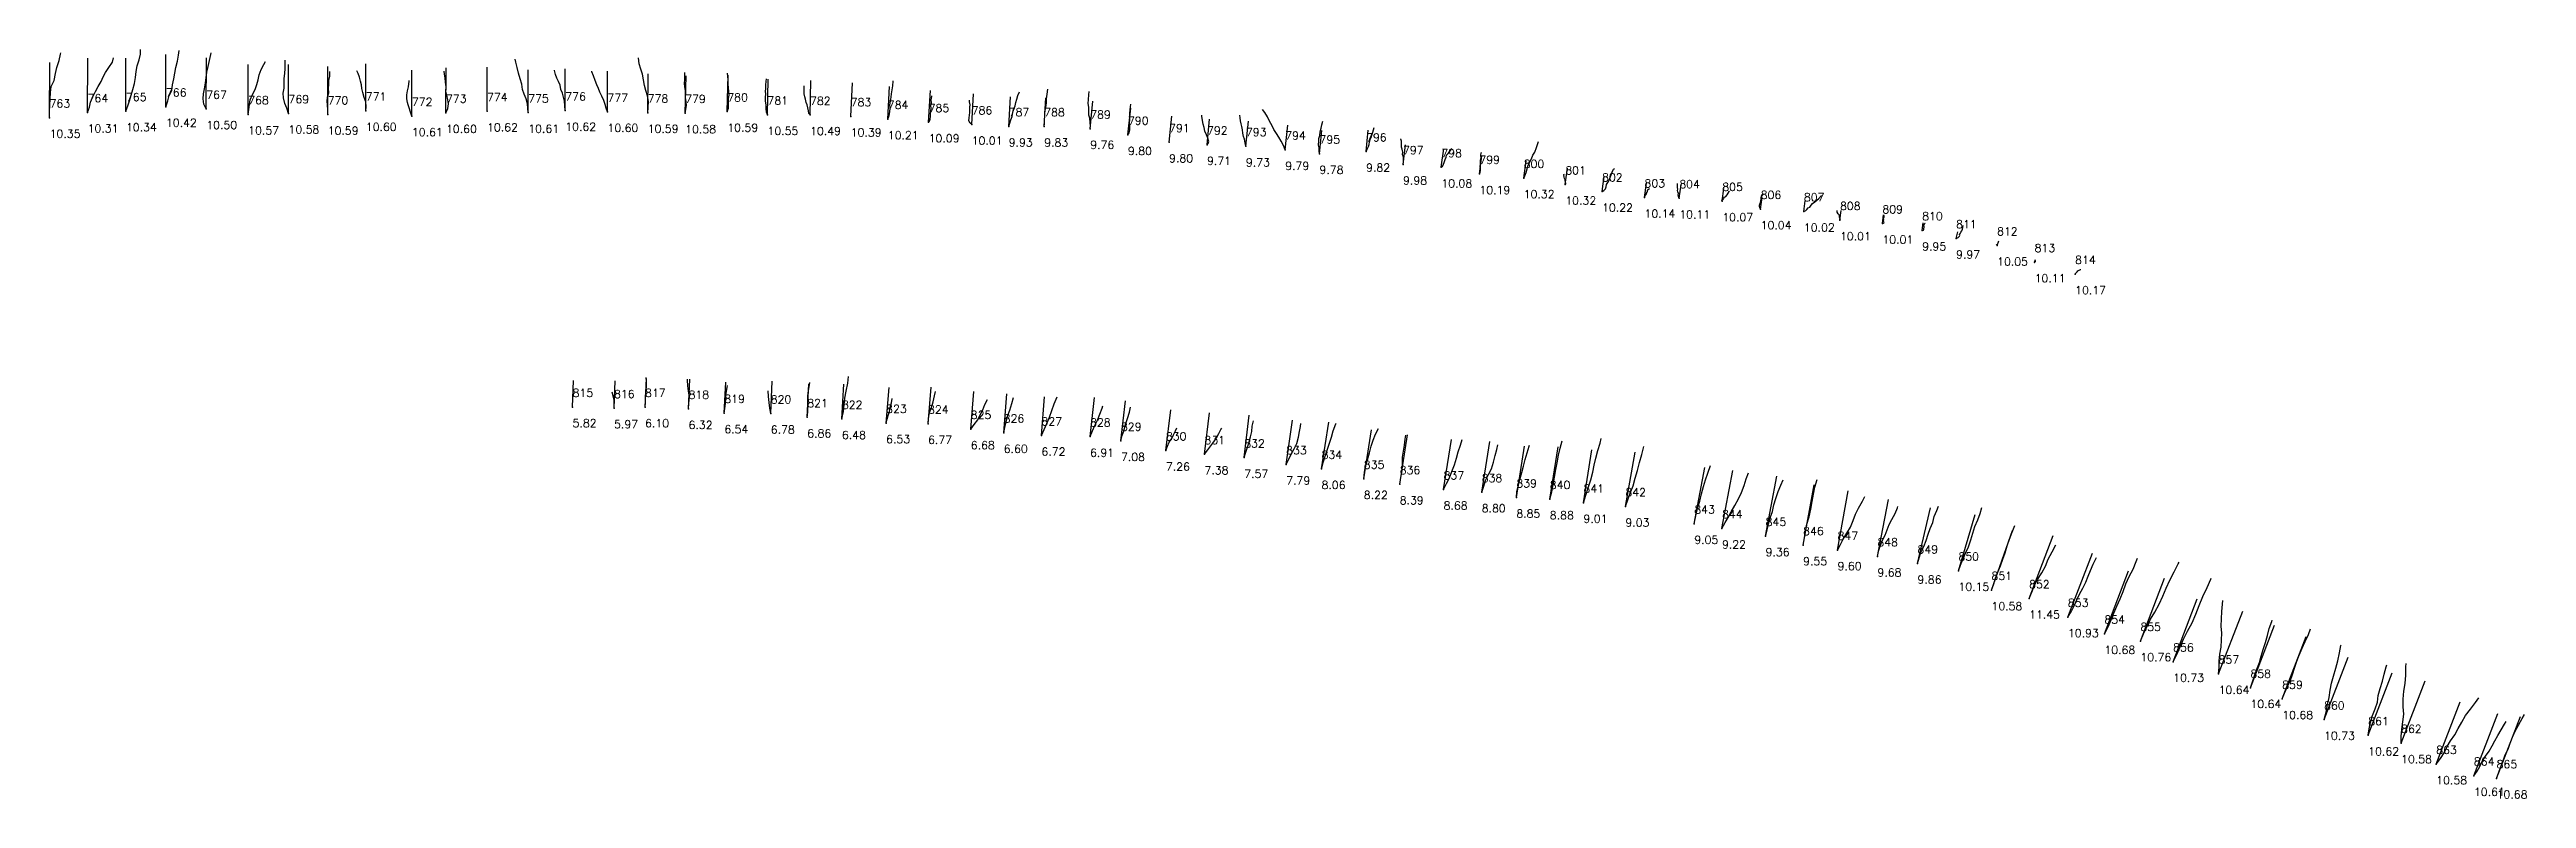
# Model space of a CAD drawing. Extents: x 748669 to 748794, y 8930136 to 8930207.
# Drawn here: x 748669.4 to 748762.2, y 8930137.6 to 8930165.7 of the extents above; entities that cross this region are included whole.
import ezdxf

# ---------------------------------------------------------------- set-up
doc = ezdxf.new("R2010")
doc.units = 0
for name, color, linetype in [('Hole', 7, 'Continuous'), ('Length', 7, 'Continuous'), ('Number', 7, 'Continuous'), ('Real Hole', 7, 'Continuous'), ('Theoretical Hole', 7, 'Continuous')]:
    doc.layers.add(name, color=color, linetype=linetype)
doc.styles.get("Standard").update_dxf_attribs({"font": 'simplex.shx'})

msp = doc.modelspace()

# ---------------------------------------------------------------- texts
at = {"layer": 'Length', "color": 244, "true_color": 0x0a11ff}
for s, p in [('10.31', (748670.782, 8930162.617, 190.024)), ('10.34', (748672.219, 8930162.662, 190.078)), ('10.42', (748673.718, 8930162.831, 190.109)), ('10.50', (748675.231, 8930162.747, 190.241)), ('10.57', (748676.803, 8930162.544, 190.327)), ('10.58', (748678.313, 8930162.58, 190.346)), ('10.59', (748679.782, 8930162.537, 190.35)), ('10.60', (748681.211, 8930162.677, 190.352)), ('10.60', (748684.217, 8930162.6, 190.382)), ('10.62', (748685.757, 8930162.66, 190.356)), ('10.61', (748687.301, 8930162.608, 190.336)), ('10.62', (748688.689, 8930162.682, 190.346)), ('10.60', (748690.272, 8930162.638, 190.35)), ('10.59', (748691.779, 8930162.606, 190.351)), ('10.58', (748693.185, 8930162.59, 190.376)), ('10.59', (748694.764, 8930162.648, 190.4)), ('10.35', (748669.358, 8930162.418, 190.025)), ('10.61', (748682.94, 8930162.48, 190.352)), ('10.55', (748696.271, 8930162.527, 190.395)), ('10.49', (748697.868, 8930162.522, 190.324)), ('10.39', (748699.392, 8930162.468, 190.216)), ('10.21', (748700.781, 8930162.364, 190.033)), ('10.09', (748702.313, 8930162.25, 189.912)), ('10.01', (748703.926, 8930162.162, 189.748)), ('9.93', (748705.314, 8930162.094, 189.747)), ('9.83', (748706.646, 8930162.09, 189.609)), ('9.76', (748708.371, 8930162.004, 189.568)), ('9.80', (748709.785, 8930161.775, 189.636)), ('9.80', (748711.328, 8930161.497, 189.639)), ('9.71', (748712.75, 8930161.405, 189.543)), ('9.73', (748714.208, 8930161.346, 189.606)), ('9.79', (748715.681, 8930161.216, 189.649)), ('9.78', (748716.966, 8930161.067, 189.587)), ('9.82', (748718.714, 8930161.15, 189.658)), ('9.98', (748720.1, 8930160.669, 189.796)), ('10.08', (748721.534, 8930160.557, 189.949)), ('10.19', (748722.962, 8930160.307, 189.918)), ('10.32', (748724.621, 8930160.155, 190.174)), ('10.32', (748726.182, 8930159.913, 190.193)), ('10.22', (748727.56, 8930159.649, 190.104)), ('10.14', (748729.15, 8930159.424, 189.998)), ('10.11', (748730.456, 8930159.395, 189.98)), ('10.07', (748732.067, 8930159.29, 189.929)), ('10.04', (748733.506, 8930158.992, 189.892)), ('10.02', (748735.126, 8930158.903, 189.858)), ('10.01', (748736.48, 8930158.577, 189.845)), ('10.01', (748738.07, 8930158.45, 189.896)), ('9.95', (748739.562, 8930158.194, 189.79)), ('9.97', (748740.833, 8930157.893, 189.854)), ('10.05', (748742.371, 8930157.625, 189.937)), ('10.11', (748743.777, 8930157, 189.923)), ('10.17', (748745.297, 8930156.555, 190.072)), ('5.82', (748688.964, 8930151.568, 190.844)), ('5.97', (748690.519, 8930151.525, 190.542)), ('6.10', (748691.682, 8930151.565, 190.447)), ('6.32', (748693.311, 8930151.498, 190.363)), ('6.54', (748694.652, 8930151.34, 190.392)), ('6.78', (748696.394, 8930151.323, 190.236)), ('6.86', (748697.762, 8930151.182, 190.117)), ('6.48', (748699.061, 8930151.122, 189.911)), ('6.53', (748700.72, 8930150.967, 189.901)), ('6.77', (748702.29, 8930150.941, 189.938)), ('6.68', (748703.893, 8930150.739, 189.993)), ('6.60', (748705.128, 8930150.604, 190.079)), ('6.72', (748706.543, 8930150.499, 190.24)), ('6.91', (748708.364, 8930150.457, 190.342)), ('7.08', (748709.524, 8930150.299, 190.263)), ('7.26', (748711.208, 8930149.937, 190.025)), ('7.38', (748712.654, 8930149.797, 190.032)), ('7.57', (748714.145, 8930149.671, 190.132)), ('7.79', (748715.717, 8930149.413, 190.083)), ('8.06', (748717.043, 8930149.248, 190.091)), ('8.22', (748718.628, 8930148.874, 189.89)), ('8.39', (748719.973, 8930148.672, 189.92)), ('8.68', (748721.62, 8930148.475, 190.201)), ('8.80', (748723.047, 8930148.373, 190.093)), ('8.85', (748724.346, 8930148.174, 190.252)), ('8.88', (748725.602, 8930148.113, 190.158)), ('9.01', (748726.863, 8930147.98, 190.274)), ('9.03', (748728.434, 8930147.839, 189.983)), ('9.05', (748731.018, 8930147.192, 189.946)), ('9.22', (748732.056, 8930147.017, 189.807)), ('9.36', (748733.692, 8930146.73, 189.779)), ('9.55', (748735.099, 8930146.387, 189.823)), ('9.60', (748736.39, 8930146.206, 189.796)), ('9.68', (748737.884, 8930145.966, 189.887)), ('9.86', (748739.386, 8930145.7, 189.909)), ('10.15', (748740.921, 8930145.43, 189.917)), ('10.58', (748742.159, 8930144.704, 189.885)), ('11.45', (748743.571, 8930144.389, 189.993)), ('10.93', (748745.026, 8930143.693, 190.084)), ('10.68', (748746.392, 8930143.063, 190.214)), ('10.76', (748747.742, 8930142.792, 190.07)), ('10.73', (748748.972, 8930142.018, 190.141)), ('10.64', (748750.675, 8930141.564, 190.172)), ('10.64', (748751.868, 8930141.035, 190.106)), ('10.68', (748753.061, 8930140.621, 190.062)), ('10.73', (748754.629, 8930139.844, 190.089)), ('10.62', (748756.284, 8930139.257, 190.07)), ('10.58', (748757.517, 8930138.966, 190.08)), ('10.58', (748758.833, 8930138.176, 190.007)), ('10.61', (748760.247, 8930137.74, 189.986)), ('10.68', (748761.098, 8930137.642, 189.917))]:
    msp.add_text(s, height=0.3, dxfattribs=at).set_placement(p)
at = {"layer": 'Number', "color": 244, "true_color": 0x0a11ff}
for s, p in [('763', (748669.358, 8930163.553, 190.025)), ('764', (748670.782, 8930163.752, 190.024)), ('765', (748672.219, 8930163.797, 190.078)), ('766', (748673.718, 8930163.966, 190.109)), ('767', (748675.231, 8930163.882, 190.241)), ('768', (748676.803, 8930163.679, 190.327)), ('769', (748678.313, 8930163.715, 190.346)), ('770', (748679.782, 8930163.672, 190.35)), ('771', (748681.211, 8930163.812, 190.352)), ('772', (748682.94, 8930163.615, 190.352)), ('773', (748684.217, 8930163.735, 190.382)), ('774', (748685.757, 8930163.795, 190.356)), ('775', (748687.301, 8930163.743, 190.336)), ('776', (748688.689, 8930163.817, 190.346)), ('777', (748690.272, 8930163.773, 190.35)), ('778', (748691.779, 8930163.741, 190.351)), ('779', (748693.185, 8930163.725, 190.376)), ('780', (748694.764, 8930163.783, 190.4)), ('781', (748696.271, 8930163.662, 190.395)), ('782', (748697.868, 8930163.657, 190.324)), ('783', (748699.392, 8930163.603, 190.216)), ('784', (748700.781, 8930163.499, 190.033)), ('785', (748702.313, 8930163.385, 189.912)), ('786', (748703.926, 8930163.297, 189.748)), ('787', (748705.314, 8930163.229, 189.747)), ('788', (748706.646, 8930163.225, 189.609)), ('789', (748708.371, 8930163.139, 189.568)), ('790', (748709.785, 8930162.91, 189.636)), ('791', (748711.328, 8930162.632, 189.639)), ('792', (748712.75, 8930162.54, 189.543)), ('793', (748714.208, 8930162.481, 189.606)), ('794', (748715.681, 8930162.351, 189.649)), ('795', (748716.966, 8930162.202, 189.587)), ('796', (748718.714, 8930162.285, 189.658)), ('797', (748720.1, 8930161.804, 189.796)), ('798', (748721.534, 8930161.692, 189.949)), ('799', (748722.962, 8930161.442, 189.918)), ('800', (748724.621, 8930161.29, 190.174)), ('801', (748726.182, 8930161.048, 190.193)), ('802', (748727.56, 8930160.784, 190.104)), ('803', (748729.15, 8930160.559, 189.998)), ('804', (748730.456, 8930160.53, 189.98)), ('805', (748732.067, 8930160.425, 189.929)), ('806', (748733.506, 8930160.127, 189.892)), ('807', (748735.126, 8930160.038, 189.858)), ('808', (748736.48, 8930159.712, 189.845)), ('809', (748738.07, 8930159.585, 189.896)), ('810', (748739.562, 8930159.329, 189.79)), ('811', (748740.833, 8930159.028, 189.854)), ('812', (748742.371, 8930158.76, 189.937)), ('813', (748743.777, 8930158.135, 189.923)), ('814', (748745.297, 8930157.69, 190.072)), ('815', (748688.964, 8930152.703, 190.844)), ('816', (748690.519, 8930152.66, 190.542)), ('817', (748691.682, 8930152.7, 190.447)), ('818', (748693.311, 8930152.633, 190.363)), ('819', (748694.652, 8930152.475, 190.392)), ('820', (748696.394, 8930152.458, 190.236)), ('821', (748697.762, 8930152.317, 190.117)), ('822', (748699.061, 8930152.257, 189.911)), ('823', (748700.72, 8930152.102, 189.901)), ('824', (748702.29, 8930152.076, 189.938)), ('825', (748703.893, 8930151.874, 189.993)), ('826', (748705.128, 8930151.739, 190.079)), ('827', (748706.543, 8930151.634, 190.24)), ('828', (748708.364, 8930151.592, 190.342)), ('829', (748709.524, 8930151.434, 190.263)), ('830', (748711.208, 8930151.072, 190.025)), ('831', (748712.654, 8930150.932, 190.032)), ('832', (748714.145, 8930150.806, 190.132)), ('833', (748715.717, 8930150.548, 190.083)), ('834', (748717.043, 8930150.383, 190.091)), ('835', (748718.628, 8930150.009, 189.89)), ('836', (748719.973, 8930149.807, 189.92)), ('837', (748721.62, 8930149.61, 190.201)), ('838', (748723.047, 8930149.508, 190.093)), ('839', (748724.346, 8930149.309, 190.252)), ('840', (748725.602, 8930149.248, 190.158)), ('841', (748726.863, 8930149.115, 190.274)), ('842', (748728.434, 8930148.974, 189.983)), ('843', (748731.018, 8930148.327, 189.946)), ('844', (748732.056, 8930148.152, 189.807)), ('845', (748733.692, 8930147.865, 189.779)), ('846', (748735.099, 8930147.522, 189.823)), ('847', (748736.39, 8930147.341, 189.796)), ('848', (748737.884, 8930147.101, 189.887)), ('849', (748739.386, 8930146.835, 189.909)), ('850', (748740.921, 8930146.565, 189.917)), ('851', (748742.159, 8930145.839, 189.885)), ('852', (748743.571, 8930145.524, 189.993)), ('853', (748745.026, 8930144.828, 190.084)), ('854', (748746.392, 8930144.198, 190.214)), ('855', (748747.742, 8930143.927, 190.07)), ('856', (748748.972, 8930143.153, 190.141)), ('857', (748750.675, 8930142.699, 190.172)), ('858', (748751.868, 8930142.17, 190.106)), ('859', (748753.061, 8930141.756, 190.062)), ('860', (748754.629, 8930140.979, 190.089)), ('861', (748756.284, 8930140.392, 190.07)), ('862', (748757.517, 8930140.101, 190.08)), ('863', (748758.833, 8930139.311, 190.007)), ('864', (748760.247, 8930138.875, 189.986)), ('865', (748761.098, 8930138.777, 189.917))]:
    msp.add_text(s, height=0.3, dxfattribs=at).set_placement(p)

# ---------------------------------------------------------------- linework, layer by layer
at = {"layer": 'Hole', "color": 244, "true_color": 0x0a11ff}
for p in [(748669.358, 8930163.172, 190.025), (748670.782, 8930163.371, 190.024), (748672.219, 8930163.416, 190.078), (748673.718, 8930163.585, 190.109), (748675.231, 8930163.501, 190.241), (748676.803, 8930163.298, 190.327), (748678.313, 8930163.334, 190.346), (748679.782, 8930163.291, 190.35), (748681.211, 8930163.431, 190.352), (748682.94, 8930163.234, 190.352), (748684.217, 8930163.354, 190.382), (748685.757, 8930163.414, 190.356), (748687.301, 8930163.362, 190.336), (748688.689, 8930163.436, 190.346), (748690.272, 8930163.392, 190.35), (748691.779, 8930163.36, 190.351), (748693.185, 8930163.344, 190.376), (748694.764, 8930163.402, 190.4), (748696.271, 8930163.281, 190.395), (748697.868, 8930163.276, 190.324), (748699.392, 8930163.222, 190.216), (748700.781, 8930163.118, 190.033), (748702.313, 8930163.004, 189.912), (748703.926, 8930162.916, 189.748), (748705.314, 8930162.848, 189.747), (748706.646, 8930162.844, 189.609), (748708.371, 8930162.758, 189.568), (748709.785, 8930162.529, 189.636), (748711.328, 8930162.251, 189.639), (748712.75, 8930162.159, 189.543), (748714.208, 8930162.1, 189.606), (748715.681, 8930161.97, 189.649), (748716.966, 8930161.821, 189.587), (748718.714, 8930161.904, 189.658), (748720.1, 8930161.423, 189.796), (748721.534, 8930161.311, 189.949), (748722.962, 8930161.061, 189.918), (748724.621, 8930160.909, 190.174), (748726.182, 8930160.667, 190.193), (748727.56, 8930160.403, 190.104), (748729.15, 8930160.178, 189.998), (748730.456, 8930160.149, 189.98), (748732.067, 8930160.044, 189.929), (748733.506, 8930159.746, 189.892), (748735.126, 8930159.657, 189.858), (748736.48, 8930159.331, 189.845), (748738.07, 8930159.204, 189.896), (748739.562, 8930158.948, 189.79), (748740.833, 8930158.647, 189.854), (748742.371, 8930158.379, 189.937), (748743.777, 8930157.754, 189.923), (748745.297, 8930157.309, 190.072), (748688.964, 8930152.322, 190.844), (748690.519, 8930152.279, 190.542), (748691.682, 8930152.319, 190.447), (748693.311, 8930152.252, 190.363), (748694.652, 8930152.094, 190.392), (748696.394, 8930152.077, 190.236), (748697.762, 8930151.936, 190.117), (748699.061, 8930151.876, 189.911), (748700.72, 8930151.721, 189.901), (748702.29, 8930151.695, 189.938), (748703.893, 8930151.493, 189.993), (748705.128, 8930151.358, 190.079), (748706.543, 8930151.253, 190.24), (748708.364, 8930151.211, 190.342), (748709.524, 8930151.053, 190.263), (748711.208, 8930150.691, 190.025), (748712.654, 8930150.551, 190.032), (748714.145, 8930150.425, 190.132), (748715.717, 8930150.167, 190.083), (748717.043, 8930150.002, 190.091), (748718.628, 8930149.628, 189.89), (748719.973, 8930149.426, 189.92), (748721.62, 8930149.229, 190.201), (748723.047, 8930149.127, 190.093), (748724.346, 8930148.928, 190.252), (748725.602, 8930148.867, 190.158), (748726.863, 8930148.734, 190.274), (748728.434, 8930148.593, 189.983), (748731.018, 8930147.946, 189.946), (748732.056, 8930147.771, 189.807), (748733.692, 8930147.484, 189.779), (748735.099, 8930147.141, 189.823), (748736.39, 8930146.96, 189.796), (748737.884, 8930146.72, 189.887), (748739.386, 8930146.454, 189.909), (748740.921, 8930146.184, 189.917), (748742.159, 8930145.458, 189.885), (748743.571, 8930145.143, 189.993), (748745.026, 8930144.447, 190.084), (748746.392, 8930143.817, 190.214), (748747.742, 8930143.546, 190.07), (748748.972, 8930142.772, 190.141), (748750.675, 8930142.318, 190.172), (748751.868, 8930141.789, 190.106), (748753.061, 8930141.375, 190.062), (748754.629, 8930140.598, 190.089), (748756.284, 8930140.011, 190.07), (748757.517, 8930139.72, 190.08), (748758.833, 8930138.93, 190.007), (748760.247, 8930138.494, 189.986), (748761.098, 8930138.396, 189.917)]:
    msp.add_point(p, dxfattribs=at)
at = {"layer": 'Real Hole', "color": 1, "true_color": 0xff0000}
for points in [[(748672.219, 8930163.416, 190.078), (748672.294, 8930163.612, 189.1), (748672.357, 8930163.803, 188.121), (748672.413, 8930164.012, 187.144), (748672.479, 8930164.228, 186.17), (748672.534, 8930164.459, 185.199), (748672.574, 8930164.685, 184.225), (748672.597, 8930164.902, 183.25), (748672.639, 8930165.116, 182.274), (748672.715, 8930165.337, 181.301), (748672.764, 8930165.553, 180.326), (748672.766, 8930165.729, 179.546)], [(748673.718, 8930163.585, 190.109), (748673.788, 8930163.802, 189.135), (748673.839, 8930164.007, 188.158), (748673.941, 8930164.196, 187.181), (748673.965, 8930164.403, 186.203), (748674.013, 8930164.624, 185.229), (748674.052, 8930164.846, 184.255), (748674.09, 8930165.057, 183.278), (748674.151, 8930165.292, 182.308), (748674.184, 8930165.522, 181.335), (748674.216, 8930165.695, 180.555)], [(748669.358, 8930163.172, 190.025), (748669.354, 8930163.412, 189.054), (748669.364, 8930163.635, 188.079), (748669.38, 8930163.884, 187.111), (748669.393, 8930164.119, 186.139), (748669.42, 8930164.344, 185.165), (748669.532, 8930164.565, 184.196), (748669.573, 8930164.828, 183.232), (748669.629, 8930165.058, 182.261), (748669.72, 8930165.312, 181.298), (748669.765, 8930165.559, 180.33), (748669.772, 8930165.607, 180.136)], [(748670.782, 8930163.371, 190.024), (748670.851, 8930163.57, 189.046), (748670.891, 8930163.756, 188.065), (748670.977, 8930163.959, 187.089), (748671.073, 8930164.157, 186.114), (748671.182, 8930164.339, 185.137), (748671.287, 8930164.532, 184.161), (748671.371, 8930164.704, 183.179), (748671.457, 8930164.873, 182.198), (748671.582, 8930165.052, 181.222), (748671.711, 8930165.251, 180.25), (748671.748, 8930165.413, 179.57)], [(748675.231, 8930163.501, 190.241), (748675.142, 8930163.683, 189.262), (748675.117, 8930163.875, 188.281), (748675.126, 8930164.062, 187.298), (748675.159, 8930164.257, 186.318), (748675.202, 8930164.474, 185.343), (748675.226, 8930164.673, 184.363), (748675.253, 8930164.883, 183.386), (748675.306, 8930165.094, 182.41), (748675.356, 8930165.311, 181.435), (748675.399, 8930165.537, 180.462), (748675.409, 8930165.603, 180.169)], [(748676.803, 8930163.298, 190.327), (748676.826, 8930163.483, 189.345), (748676.854, 8930163.661, 188.361), (748676.878, 8930163.842, 187.378), (748676.964, 8930164.04, 186.401), (748677.067, 8930164.225, 185.424), (748677.126, 8930164.413, 184.444), (748677.174, 8930164.595, 183.462), (748677.218, 8930164.781, 182.48), (748677.291, 8930164.977, 181.502), (748677.384, 8930165.169, 180.525), (748677.452, 8930165.283, 179.94)], [(748678.313, 8930163.334, 190.346), (748678.251, 8930163.533, 189.368), (748678.173, 8930163.706, 188.386), (748678.126, 8930163.914, 187.409), (748678.116, 8930164.092, 186.425), (748678.15, 8930164.279, 185.443), (748678.153, 8930164.47, 184.462), (748678.153, 8930164.644, 183.477), (748678.17, 8930164.828, 182.494), (748678.183, 8930165.021, 181.513), (748678.19, 8930165.212, 180.532), (748678.187, 8930165.329, 179.842)], [(748679.782, 8930163.291, 190.35), (748679.79, 8930163.475, 189.367), (748679.77, 8930163.642, 188.381), (748679.761, 8930163.792, 187.393), (748679.779, 8930163.942, 186.404), (748679.82, 8930164.104, 185.418), (748679.815, 8930164.279, 184.434), (748679.826, 8930164.418, 183.443), (748679.831, 8930164.569, 182.455), (748679.858, 8930164.73, 181.468), (748679.858, 8930164.891, 180.481), (748679.858, 8930164.906, 180.383)], [(748681.211, 8930163.431, 190.352), (748681.219, 8930163.598, 189.366), (748681.211, 8930163.772, 188.381), (748681.15, 8930163.926, 187.395), (748681.102, 8930164.121, 186.416), (748681.064, 8930164.271, 185.428), (748681.054, 8930164.408, 184.437), (748681.017, 8930164.547, 183.447), (748680.977, 8930164.69, 182.459), (748680.928, 8930164.829, 181.47), (748680.881, 8930164.929, 180.576)], [(748684.217, 8930163.354, 190.382), (748684.287, 8930163.52, 189.398), (748684.316, 8930163.696, 188.414), (748684.282, 8930163.841, 187.425), (748684.249, 8930164.015, 186.441), (748684.215, 8930164.164, 185.453), (748684.221, 8930164.328, 184.467), (748684.201, 8930164.506, 183.483), (748684.181, 8930164.665, 182.496), (748684.16, 8930164.809, 181.506), (748684.154, 8930164.912, 180.814)], [(748687.301, 8930163.362, 190.336), (748687.289, 8930163.526, 189.35), (748687.269, 8930163.697, 188.365), (748687.218, 8930163.876, 187.382), (748687.152, 8930164.055, 186.4), (748687.087, 8930164.233, 185.419), (748687.056, 8930164.428, 184.438), (748686.993, 8930164.632, 183.461), (748686.937, 8930164.842, 182.485), (748686.887, 8930165.052, 181.509), (748686.833, 8930165.26, 180.532), (748686.809, 8930165.363, 180.043)], [(748688.689, 8930163.436, 190.346), (748688.676, 8930163.612, 189.362), (748688.657, 8930163.798, 188.379), (748688.619, 8930163.939, 187.39), (748688.583, 8930164.094, 186.403), (748688.526, 8930164.225, 185.413), (748688.493, 8930164.395, 184.428), (748688.437, 8930164.528, 183.439), (748688.377, 8930164.653, 182.448), (748688.326, 8930164.795, 181.46), (748688.29, 8930164.945, 180.472), (748688.286, 8930164.96, 180.373)], [(748690.272, 8930163.392, 190.35), (748690.226, 8930163.527, 189.36), (748690.191, 8930163.662, 188.37), (748690.135, 8930163.814, 187.383), (748690.064, 8930163.978, 186.399), (748689.981, 8930164.129, 185.414), (748689.932, 8930164.272, 184.426), (748689.871, 8930164.409, 183.437), (748689.813, 8930164.569, 182.452), (748689.752, 8930164.741, 181.468), (748689.689, 8930164.897, 180.483), (748689.681, 8930164.913, 180.384)], [(748691.779, 8930163.36, 190.351), (748691.801, 8930163.569, 189.373), (748691.812, 8930163.783, 188.396), (748691.776, 8930163.987, 187.418), (748691.715, 8930164.195, 186.442), (748691.656, 8930164.382, 185.461), (748691.62, 8930164.593, 184.485), (748691.579, 8930164.805, 183.508), (748691.522, 8930164.993, 182.528), (748691.466, 8930165.188, 181.549), (748691.435, 8930165.411, 180.574)], [(748693.185, 8930163.344, 190.376), (748693.207, 8930163.483, 189.386), (748693.233, 8930163.631, 188.397), (748693.225, 8930163.774, 187.408), (748693.2, 8930163.912, 186.418), (748693.193, 8930164.034, 185.425), (748693.195, 8930164.187, 184.437), (748693.176, 8930164.325, 183.447), (748693.164, 8930164.459, 182.456), (748693.168, 8930164.604, 181.466), (748693.171, 8930164.752, 180.477), (748693.167, 8930164.861, 179.786)], [(748694.764, 8930163.402, 190.4), (748694.806, 8930163.524, 189.408), (748694.812, 8930163.653, 188.417), (748694.815, 8930163.788, 187.426), (748694.812, 8930163.892, 186.431), (748694.829, 8930164.015, 185.439), (748694.827, 8930164.159, 184.449), (748694.815, 8930164.294, 183.459), (748694.799, 8930164.432, 182.468), (748694.791, 8930164.579, 181.479), (748694.784, 8930164.725, 180.49), (748694.772, 8930164.847, 179.699)], [(748682.94, 8930163.234, 190.352), (748682.892, 8930163.381, 189.364), (748682.838, 8930163.54, 188.378), (748682.805, 8930163.654, 187.385), (748682.771, 8930163.747, 186.39), (748682.748, 8930163.878, 185.399), (748682.754, 8930164.029, 184.411), (748682.78, 8930164.181, 183.423), (748682.808, 8930164.329, 182.434), (748682.824, 8930164.448, 181.441), (748682.834, 8930164.527, 180.444), (748682.834, 8930164.562, 180.046)], [(748696.271, 8930163.281, 190.395), (748696.237, 8930163.375, 189.4), (748696.225, 8930163.505, 188.409), (748696.225, 8930163.651, 187.419), (748696.198, 8930163.795, 186.43), (748696.199, 8930163.926, 185.439), (748696.205, 8930164.063, 184.448), (748696.197, 8930164.16, 183.453), (748696.207, 8930164.269, 182.459), (748696.208, 8930164.402, 181.468), (748696.224, 8930164.533, 180.477), (748696.233, 8930164.625, 179.783)], [(748697.868, 8930163.276, 190.324), (748697.826, 8930163.335, 189.327), (748697.807, 8930163.424, 188.331), (748697.783, 8930163.547, 187.339), (748697.755, 8930163.658, 186.345), (748697.719, 8930163.744, 185.35), (748697.702, 8930163.861, 184.357), (748697.669, 8930163.957, 183.362), (748697.649, 8930164.07, 182.368), (748697.64, 8930164.189, 181.376), (748697.644, 8930164.295, 180.381), (748697.644, 8930164.362, 179.785)], [(748700.781, 8930163.118, 190.033), (748700.828, 8930163.251, 189.043), (748700.853, 8930163.394, 188.054), (748700.866, 8930163.528, 187.063), (748700.86, 8930163.652, 186.07), (748700.886, 8930163.797, 185.081), (748700.911, 8930163.941, 184.092), (748700.919, 8930164.073, 183.101), (748700.948, 8930164.216, 182.112), (748700.973, 8930164.37, 181.124), (748700.981, 8930164.538, 180.138), (748700.982, 8930164.555, 180.039)], [(748702.313, 8930163.004, 189.912), (748702.346, 8930163.038, 188.913), (748702.373, 8930163.111, 187.916), (748702.385, 8930163.217, 186.922), (748702.379, 8930163.321, 185.927), (748702.396, 8930163.415, 184.932), (748702.402, 8930163.528, 183.938), (748702.4, 8930163.618, 182.942), (748702.416, 8930163.731, 181.949), (748702.412, 8930163.847, 180.956), (748702.429, 8930163.962, 179.962), (748702.432, 8930163.988, 179.764)], [(748703.926, 8930162.916, 189.748), (748703.872, 8930162.971, 188.751), (748703.818, 8930163.059, 187.756), (748703.835, 8930163.17, 186.763), (748703.84, 8930163.261, 185.767), (748703.862, 8930163.366, 184.773), (748703.855, 8930163.482, 183.779), (748703.856, 8930163.562, 182.783), (748703.866, 8930163.656, 181.787), (748703.847, 8930163.762, 180.793), (748703.849, 8930163.828, 180.197)], [(748705.314, 8930162.848, 189.747), (748705.351, 8930162.97, 188.755), (748705.398, 8930163.096, 187.764), (748705.445, 8930163.214, 186.772), (748705.464, 8930163.362, 185.784), (748705.495, 8930163.482, 184.791), (748705.558, 8930163.612, 183.802), (748705.58, 8930163.736, 182.81), (748705.616, 8930163.866, 181.819), (748705.657, 8930164.002, 180.829), (748705.716, 8930164.14, 179.942)], [(748706.646, 8930162.844, 189.609), (748706.657, 8930162.955, 188.615), (748706.66, 8930163.089, 187.624), (748706.674, 8930163.239, 186.636), (748706.674, 8930163.398, 185.648), (748706.709, 8930163.554, 184.661), (748706.735, 8930163.726, 183.676), (748706.733, 8930163.883, 182.689), (748706.753, 8930164.055, 181.704), (748706.784, 8930164.237, 180.721)], [(748708.371, 8930162.758, 189.568), (748708.379, 8930162.859, 188.573), (748708.365, 8930162.987, 187.581), (748708.354, 8930163.153, 186.595), (748708.324, 8930163.262, 185.602), (748708.317, 8930163.397, 184.611), (748708.316, 8930163.572, 183.626), (748708.297, 8930163.707, 182.636), (748708.305, 8930163.857, 181.647), (748708.324, 8930164.025, 180.661), (748708.329, 8930164.158, 179.873)], [(748709.785, 8930162.529, 189.636), (748709.826, 8930162.609, 188.64), (748709.854, 8930162.713, 187.646), (748709.86, 8930162.84, 186.654), (748709.841, 8930162.969, 185.662), (748709.852, 8930163.102, 184.672), (748709.857, 8930163.238, 183.681), (748709.854, 8930163.347, 182.687), (748709.87, 8930163.471, 181.695), (748709.879, 8930163.576, 180.7), (748709.887, 8930163.68, 180.008)], [(748712.75, 8930162.159, 189.543), (748712.788, 8930162.206, 188.545), (748712.819, 8930162.283, 187.548), (748712.785, 8930162.404, 186.556), (748712.726, 8930162.525, 185.565), (748712.671, 8930162.665, 184.577), (748712.648, 8930162.802, 183.586), (748712.601, 8930162.932, 182.596), (748712.574, 8930163.067, 181.606), (748712.556, 8930163.234, 180.62), (748712.552, 8930163.266, 180.422)], [(748714.208, 8930162.1, 189.606), (748714.182, 8930162.226, 188.614), (748714.155, 8930162.368, 187.625), (748714.123, 8930162.473, 186.631), (748714.096, 8930162.596, 185.639), (748714.078, 8930162.714, 184.646), (748714.056, 8930162.844, 183.655), (748714.024, 8930162.937, 182.66), (748713.999, 8930163.052, 181.666), (748713.988, 8930163.167, 180.673), (748713.979, 8930163.264, 179.879)], [(748715.681, 8930161.97, 189.649), (748715.615, 8930162.128, 188.664), (748715.534, 8930162.29, 187.68), (748715.445, 8930162.442, 186.696), (748715.355, 8930162.576, 185.709), (748715.257, 8930162.726, 184.725), (748715.196, 8930162.87, 183.738), (748715.097, 8930163.037, 182.757), (748715.016, 8930163.199, 181.773), (748714.921, 8930163.361, 180.791), (748714.833, 8930163.477, 179.903)], [(748716.966, 8930161.821, 189.587), (748716.955, 8930161.92, 188.592), (748716.951, 8930162.038, 187.599), (748716.934, 8930162.158, 186.606), (748716.939, 8930162.289, 185.615), (748716.94, 8930162.39, 184.62), (748716.976, 8930162.508, 183.628), (748716.995, 8930162.641, 182.637), (748717.029, 8930162.78, 181.647), (748717.058, 8930162.909, 180.656), (748717.091, 8930163.04, 179.665)], [(748718.714, 8930161.904, 189.658), (748718.759, 8930161.995, 188.663), (748718.804, 8930162.094, 187.669), (748718.826, 8930162.17, 186.672), (748718.837, 8930162.266, 185.677), (748718.871, 8930162.349, 184.681), (748718.909, 8930162.427, 183.685), (748718.939, 8930162.55, 182.693), (748718.966, 8930162.634, 181.697), (748718.997, 8930162.723, 180.701), (748719.021, 8930162.801, 179.805)], [(748720.1, 8930161.423, 189.796), (748720.12, 8930161.495, 188.799), (748720.118, 8930161.589, 187.803), (748720.111, 8930161.688, 186.808), (748720.079, 8930161.792, 185.814), (748720.087, 8930161.884, 184.818), (748720.069, 8930161.996, 183.825), (748720.042, 8930162.067, 182.828), (748720.037, 8930162.165, 181.833), (748720.038, 8930162.287, 180.84), (748720.021, 8930162.373, 179.844), (748720.02, 8930162.383, 179.744)], [(748721.534, 8930161.311, 189.949), (748721.574, 8930161.342, 188.95), (748721.619, 8930161.433, 187.955), (748721.646, 8930161.487, 186.957), (748721.657, 8930161.535, 185.958), (748721.681, 8930161.61, 184.962), (748721.715, 8930161.687, 183.965), (748721.729, 8930161.767, 182.968), (748721.791, 8930161.833, 181.973), (748721.872, 8930161.943, 180.982), (748721.926, 8930162.034, 179.987)], [(748724.621, 8930160.909, 190.174), (748724.67, 8930160.991, 189.179), (748724.71, 8930161.119, 188.188), (748724.751, 8930161.249, 187.197), (748724.777, 8930161.353, 186.203), (748724.841, 8930161.486, 185.214), (748724.912, 8930161.635, 184.227), (748724.964, 8930161.767, 183.237), (748725.036, 8930161.885, 182.247), (748725.1, 8930162.058, 181.264), (748725.163, 8930162.246, 180.284), (748725.173, 8930162.279, 180.087)], [(748722.962, 8930161.061, 189.918), (748722.994, 8930161.122, 188.92), (748723.006, 8930161.195, 187.923), (748723.004, 8930161.287, 186.927), (748722.991, 8930161.344, 185.929), (748723.005, 8930161.439, 184.934), (748722.997, 8930161.519, 183.937), (748723.008, 8930161.583, 182.939), (748723.027, 8930161.672, 181.943), (748723.018, 8930161.76, 180.947), (748723.032, 8930161.849, 179.951), (748723.036, 8930161.866, 179.752)], [(748726.182, 8930160.667, 190.193), (748726.193, 8930160.662, 189.193), (748726.196, 8930160.709, 188.194), (748726.186, 8930160.761, 187.196), (748726.176, 8930160.797, 186.196), (748726.175, 8930160.848, 185.198), (748726.149, 8930160.887, 184.199), (748726.14, 8930160.942, 183.2), (748726.129, 8930160.999, 182.202), (748726.136, 8930161.021, 181.202), (748726.122, 8930161.052, 180.403)], [(748727.56, 8930160.403, 190.104), (748727.631, 8930160.44, 189.107), (748727.694, 8930160.503, 188.111), (748727.709, 8930160.585, 187.115), (748727.724, 8930160.666, 186.118), (748727.774, 8930160.737, 185.122), (748727.828, 8930160.83, 184.128), (748727.863, 8930160.927, 183.133), (748727.897, 8930161.032, 182.139), (748727.935, 8930161.126, 181.144), (748727.995, 8930161.237, 180.152), (748728.022, 8930161.272, 179.855)], [(748729.15, 8930160.178, 189.998), (748729.167, 8930160.215, 188.999), (748729.184, 8930160.276, 188.001), (748729.195, 8930160.279, 187.001), (748729.22, 8930160.314, 186.002), (748729.229, 8930160.346, 185.002), (748729.257, 8930160.38, 184.003), (748729.264, 8930160.414, 183.004), (748729.267, 8930160.448, 182.005), (748729.301, 8930160.488, 181.006), (748729.339, 8930160.521, 180.007), (748729.341, 8930160.523, 179.907)], [(748730.456, 8930160.149, 189.98), (748730.442, 8930160.163, 188.98), (748730.425, 8930160.219, 187.982), (748730.409, 8930160.261, 186.983), (748730.426, 8930160.326, 185.985), (748730.396, 8930160.395, 184.988), (748730.391, 8930160.439, 183.989), (748730.398, 8930160.495, 182.991), (748730.388, 8930160.557, 181.992), (748730.392, 8930160.627, 180.995), (748730.394, 8930160.7, 179.998)], [(748732.067, 8930160.044, 189.929), (748732.06, 8930160.049, 188.929), (748732.048, 8930160.061, 187.929), (748732.056, 8930160.091, 186.93), (748732.1, 8930160.107, 185.931), (748732.13, 8930160.155, 184.932), (748732.154, 8930160.192, 183.933), (748732.204, 8930160.221, 182.935), (748732.249, 8930160.285, 181.938), (748732.289, 8930160.343, 180.941), (748732.323, 8930160.408, 179.943), (748732.332, 8930160.423, 179.744)], [(748733.506, 8930159.746, 189.892), (748733.474, 8930159.793, 188.894), (748733.459, 8930159.841, 187.895), (748733.465, 8930159.888, 186.896), (748733.472, 8930159.933, 185.897), (748733.506, 8930159.991, 184.899), (748733.517, 8930160.062, 183.902), (748733.519, 8930160.118, 182.903), (748733.527, 8930160.173, 181.905), (748733.541, 8930160.231, 180.907), (748733.575, 8930160.298, 179.91), (748733.582, 8930160.321, 179.611)], [(748735.126, 8930159.657, 189.858), (748735.197, 8930159.69, 188.861), (748735.241, 8930159.731, 187.863), (748735.287, 8930159.79, 186.866), (748735.348, 8930159.821, 185.868), (748735.401, 8930159.894, 184.872), (748735.455, 8930159.954, 183.875), (748735.537, 8930160.023, 182.881), (748735.612, 8930160.084, 181.886), (748735.689, 8930160.145, 180.891), (748735.789, 8930160.251, 179.901)], [(748736.48, 8930159.331, 189.845), (748736.494, 8930159.347, 188.845), (748736.484, 8930159.368, 187.846), (748736.466, 8930159.386, 186.846), (748736.478, 8930159.405, 185.846), (748736.463, 8930159.441, 184.847), (748736.46, 8930159.498, 183.848), (748736.434, 8930159.541, 182.85), (748736.408, 8930159.573, 181.851), (748736.376, 8930159.633, 180.853), (748736.373, 8930159.685, 179.854), (748736.371, 8930159.695, 179.655)], [(748738.07, 8930159.204, 189.896), (748738.099, 8930159.215, 188.896), (748738.131, 8930159.248, 187.898), (748738.125, 8930159.272, 186.898), (748738.112, 8930159.298, 185.898), (748738.121, 8930159.344, 184.899), (748738.114, 8930159.369, 183.9), (748738.127, 8930159.418, 182.901), (748738.134, 8930159.447, 181.901), (748738.132, 8930159.494, 180.903), (748738.123, 8930159.523, 179.903), (748738.122, 8930159.527, 179.803)], [(748739.562, 8930158.948, 189.79), (748739.611, 8930158.954, 188.791), (748739.627, 8930158.983, 187.792), (748739.61, 8930158.984, 186.792), (748739.628, 8930158.986, 185.792), (748739.622, 8930159.027, 184.793), (748739.642, 8930159.052, 183.793), (748739.635, 8930159.096, 182.794), (748739.624, 8930159.144, 181.796), (748739.647, 8930159.181, 180.797), (748739.675, 8930159.225, 179.798), (748739.677, 8930159.23, 179.698)], [(748740.833, 8930158.647, 189.854), (748740.907, 8930158.682, 188.857), (748740.961, 8930158.735, 187.86), (748740.973, 8930158.76, 186.861), (748740.966, 8930158.795, 185.861), (748741, 8930158.843, 184.863), (748741.01, 8930158.875, 183.864), (748741.046, 8930158.93, 182.866), (748741.074, 8930158.995, 181.868), (748741.084, 8930159.059, 180.87), (748741.1, 8930159.125, 179.873)], [(748742.371, 8930158.379, 189.937), (748742.377, 8930158.377, 188.937), (748742.382, 8930158.378, 187.937), (748742.382, 8930158.384, 186.937), (748742.377, 8930158.382, 185.937), (748742.382, 8930158.392, 184.937), (748742.379, 8930158.39, 183.937), (748742.37, 8930158.393, 182.937), (748742.36, 8930158.408, 181.937), (748742.346, 8930158.413, 180.937), (748742.335, 8930158.409, 179.938)], [(748743.777, 8930157.754, 189.923), (748743.775, 8930157.745, 188.923), (748743.781, 8930157.745, 187.923), (748743.784, 8930157.754, 186.923), (748743.773, 8930157.751, 185.923), (748743.787, 8930157.75, 184.923), (748743.781, 8930157.756, 183.923), (748743.795, 8930157.769, 182.923), (748743.807, 8930157.786, 181.924), (748743.805, 8930157.79, 180.924), (748743.824, 8930157.787, 179.924), (748743.824, 8930157.789, 179.824)], [(748745.297, 8930157.309, 190.072), (748745.288, 8930157.305, 189.072), (748745.299, 8930157.302, 188.072), (748745.312, 8930157.32, 187.072), (748745.307, 8930157.329, 186.072), (748745.33, 8930157.352, 185.073), (748745.35, 8930157.364, 184.073), (748745.366, 8930157.398, 183.074), (748745.403, 8930157.434, 182.075), (748745.447, 8930157.454, 181.076), (748745.501, 8930157.476, 180.078), (748745.506, 8930157.478, 179.978)], [(748690.519, 8930152.279, 190.542), (748690.522, 8930152.437, 189.555), (748690.526, 8930152.584, 188.565), (748690.48, 8930152.739, 187.579), (748690.447, 8930152.883, 186.59)], [(748691.682, 8930152.319, 190.447), (748691.699, 8930152.506, 189.465), (748691.694, 8930152.687, 188.481), (748691.705, 8930152.873, 187.499), (748691.738, 8930153.096, 186.525), (748691.732, 8930153.286, 185.543), (748691.728, 8930153.426, 184.857)], [(748693.311, 8930152.252, 190.363), (748693.324, 8930152.472, 189.388), (748693.342, 8930152.696, 188.413), (748693.314, 8930152.916, 187.438), (748693.285, 8930153.112, 186.458), (748693.273, 8930153.316, 185.479), (748693.276, 8930153.364, 185.285)], [(748694.652, 8930152.094, 190.392), (748694.668, 8930152.265, 189.407), (748694.697, 8930152.457, 188.426), (748694.71, 8930152.658, 187.446), (748694.718, 8930152.845, 186.464), (748694.755, 8930153.048, 185.486), (748694.775, 8930153.133, 185.095)], [(748696.394, 8930152.077, 190.236), (748696.357, 8930152.275, 189.256), (748696.332, 8930152.491, 188.28), (748696.315, 8930152.722, 187.308), (748696.291, 8930152.927, 186.329)], [(748697.762, 8930151.936, 190.117), (748697.779, 8930152.127, 189.136), (748697.789, 8930152.335, 188.158), (748697.784, 8930152.547, 187.18), (748697.789, 8930152.741, 186.199), (748697.809, 8930152.924, 185.216), (748697.85, 8930153.148, 184.243), (748697.857, 8930153.238, 183.853)], [(748699.061, 8930151.876, 189.911), (748699.119, 8930152.149, 188.951), (748699.152, 8930152.402, 187.984), (748699.174, 8930152.651, 187.016), (748699.226, 8930152.919, 186.053), (748699.28, 8930153.216, 185.1), (748699.313, 8930153.461, 184.235)], [(748700.72, 8930151.721, 189.901), (748700.757, 8930151.865, 188.912), (748700.792, 8930151.998, 187.922), (748700.844, 8930152.148, 186.934), (748700.867, 8930152.307, 185.947), (748700.921, 8930152.482, 184.964), (748700.945, 8930152.643, 184.079)], [(748702.29, 8930151.695, 189.938), (748702.307, 8930151.907, 188.961), (748702.347, 8930152.116, 187.984), (748702.425, 8930152.308, 187.006), (748702.482, 8930152.521, 186.03), (748702.527, 8930152.745, 185.057), (748702.567, 8930152.908, 184.274)], [(748705.128, 8930151.358, 190.079), (748705.173, 8930151.56, 189.101), (748705.217, 8930151.76, 188.122), (748705.274, 8930151.974, 187.147), (748705.359, 8930152.205, 186.177), (748705.428, 8930152.448, 185.21), (748705.492, 8930152.684, 184.24)], [(748706.543, 8930151.253, 190.24), (748706.647, 8930151.483, 189.272), (748706.745, 8930151.706, 188.302), (748706.844, 8930151.942, 187.336), (748706.929, 8930152.196, 186.372), (748707.021, 8930152.442, 185.407), (748707.13, 8930152.703, 184.448)], [(748703.893, 8930151.493, 189.993), (748704.023, 8930151.668, 189.017), (748704.159, 8930151.837, 188.041), (748704.25, 8930152.03, 187.064), (748704.341, 8930152.221, 186.087), (748704.414, 8930152.411, 185.107), (748704.515, 8930152.606, 184.132)], [(748708.364, 8930151.211, 190.342), (748708.456, 8930151.423, 189.369), (748708.548, 8930151.627, 188.394), (748708.641, 8930151.83, 187.42), (748708.73, 8930152.048, 186.448), (748708.816, 8930152.273, 185.477), (748708.838, 8930152.365, 185.089)], [(748709.524, 8930151.053, 190.263), (748709.574, 8930151.256, 189.285), (748709.637, 8930151.453, 188.307), (748709.688, 8930151.668, 187.331), (748709.766, 8930151.891, 186.36), (748709.838, 8930152.126, 185.39), (748709.881, 8930152.312, 184.614)], [(748714.145, 8930150.425, 190.132), (748714.205, 8930150.623, 189.154), (748714.261, 8930150.821, 188.175), (748714.329, 8930151.014, 187.196), (748714.381, 8930151.208, 186.217), (748714.425, 8930151.403, 185.237), (748714.448, 8930151.605, 184.258), (748714.488, 8930151.807, 183.279)], [(748715.717, 8930150.167, 190.083), (748715.813, 8930150.368, 189.108), (748715.908, 8930150.556, 188.131), (748716.021, 8930150.754, 187.157), (748716.111, 8930150.958, 186.182), (748716.173, 8930151.186, 185.21), (748716.217, 8930151.398, 184.234), (748716.256, 8930151.597, 183.255), (748716.27, 8930151.7, 182.766)], [(748717.043, 8930150.002, 190.091), (748717.108, 8930150.242, 189.123), (748717.179, 8930150.482, 188.154), (748717.268, 8930150.744, 187.193), (748717.345, 8930150.969, 186.222), (748717.417, 8930151.192, 185.25), (748717.479, 8930151.434, 184.281), (748717.583, 8930151.687, 183.32), (748717.59, 8930151.714, 183.224)], [(748711.208, 8930150.691, 190.025), (748711.262, 8930150.85, 189.039), (748711.329, 8930151.001, 188.053), (748711.426, 8930151.143, 187.068), (748711.499, 8930151.279, 186.08), (748711.564, 8930151.423, 185.092), (748711.621, 8930151.54, 184.303)], [(748712.654, 8930150.551, 190.032), (748712.779, 8930150.715, 189.054), (748712.895, 8930150.864, 188.072), (748713.008, 8930151.012, 187.089), (748713.102, 8930151.161, 186.105), (748713.192, 8930151.327, 185.123), (748713.264, 8930151.48, 184.137), (748713.308, 8930151.529, 183.541)], [(748718.628, 8930149.628, 189.89), (748718.653, 8930149.869, 188.92), (748718.696, 8930150.098, 187.947), (748718.769, 8930150.347, 186.981), (748718.838, 8930150.598, 186.016), (748718.901, 8930150.853, 185.051), (748718.983, 8930151.082, 184.081), (748719.069, 8930151.303, 183.11), (748719.178, 8930151.519, 182.347)], [(748719.973, 8930149.426, 189.92), (748720.014, 8930149.684, 188.955), (748720.061, 8930149.937, 187.988), (748720.073, 8930150.188, 187.02), (748720.082, 8930150.443, 186.054), (748720.114, 8930150.664, 185.079), (748720.158, 8930150.887, 184.105), (748720.18, 8930151.12, 183.133), (748720.203, 8930151.272, 182.553)], [(748721.62, 8930149.229, 190.201), (748721.723, 8930149.454, 189.232), (748721.839, 8930149.662, 188.261), (748721.931, 8930149.901, 187.294), (748722.025, 8930150.152, 186.331), (748722.101, 8930150.399, 185.365), (748722.171, 8930150.64, 184.397), (748722.25, 8930150.89, 183.432), (748722.315, 8930151.1, 182.456)], [(748723.047, 8930149.127, 190.093), (748723.126, 8930149.352, 189.122), (748723.193, 8930149.572, 188.149), (748723.308, 8930149.792, 187.18), (748723.417, 8930150.01, 186.21), (748723.495, 8930150.259, 185.245), (748723.558, 8930150.501, 184.277), (748723.62, 8930150.731, 183.305), (748723.657, 8930150.9, 182.627)], [(748724.346, 8930148.928, 190.252), (748724.366, 8930149.153, 189.278), (748724.421, 8930149.388, 188.307), (748724.493, 8930149.636, 187.341), (748724.552, 8930149.87, 186.371), (748724.615, 8930150.108, 185.402), (748724.68, 8930150.358, 184.436), (748724.756, 8930150.602, 183.469), (748724.832, 8930150.848, 182.502), (748724.84, 8930150.893, 182.308)], [(748725.602, 8930148.867, 190.158), (748725.672, 8930149.139, 189.198), (748725.726, 8930149.402, 188.235), (748725.773, 8930149.694, 187.28), (748725.832, 8930149.975, 186.322), (748725.874, 8930150.234, 185.357), (748725.921, 8930150.511, 184.397), (748725.986, 8930150.783, 183.437), (748726.063, 8930151.06, 182.479)], [(748726.863, 8930148.734, 190.274), (748726.954, 8930149.018, 189.32), (748727.041, 8930149.293, 188.362), (748727.133, 8930149.591, 187.412), (748727.213, 8930149.875, 186.456), (748727.27, 8930150.136, 185.493), (748727.33, 8930150.407, 184.532), (748727.404, 8930150.695, 183.577), (748727.485, 8930150.971, 182.62), (748727.532, 8930151.139, 182.045)], [(748728.434, 8930148.593, 189.983), (748728.527, 8930148.843, 189.019), (748728.619, 8930149.088, 188.054), (748728.726, 8930149.369, 187.1), (748728.803, 8930149.654, 186.145), (748728.888, 8930149.945, 185.192), (748728.967, 8930150.242, 184.24), (748729.045, 8930150.54, 183.289), (748729.127, 8930150.844, 182.34)], [(748731.018, 8930147.946, 189.946), (748731.081, 8930148.238, 188.992), (748731.142, 8930148.519, 188.034), (748731.222, 8930148.796, 187.076), (748731.294, 8930149.067, 186.116), (748731.357, 8930149.337, 185.156), (748731.432, 8930149.591, 184.191), (748731.521, 8930149.845, 183.228), (748731.625, 8930150.13, 182.275)], [(748732.056, 8930147.771, 189.807), (748732.171, 8930147.986, 188.837), (748732.286, 8930148.181, 187.863), (748732.397, 8930148.395, 186.893), (748732.532, 8930148.632, 185.93), (748732.671, 8930148.873, 184.97), (748732.793, 8930149.117, 184.008), (748732.882, 8930149.374, 183.046), (748732.964, 8930149.626, 182.081), (748733.052, 8930149.857, 181.216)], [(748733.692, 8930147.484, 189.779), (748733.751, 8930147.712, 188.807), (748733.8, 8930147.936, 187.834), (748733.864, 8930148.167, 186.863), (748733.953, 8930148.405, 185.896), (748734.004, 8930148.652, 184.928), (748734.077, 8930148.896, 183.961), (748734.164, 8930149.156, 182.999), (748734.259, 8930149.392, 182.032), (748734.348, 8930149.59, 181.262)], [(748735.099, 8930147.141, 189.823), (748735.148, 8930147.415, 188.863), (748735.187, 8930147.672, 187.897), (748735.243, 8930147.935, 186.934), (748735.319, 8930148.2, 185.973), (748735.39, 8930148.486, 185.017), (748735.434, 8930148.785, 184.064), (748735.481, 8930149.055, 183.102), (748735.541, 8930149.321, 182.14), (748735.628, 8930149.604, 181.185)], [(748736.39, 8930146.96, 189.796), (748736.493, 8930147.17, 188.824), (748736.605, 8930147.366, 187.85), (748736.732, 8930147.592, 186.884), (748736.868, 8930147.822, 185.92), (748736.973, 8930148.066, 184.956), (748737.062, 8930148.302, 183.988), (748737.175, 8930148.529, 183.021), (748737.324, 8930148.788, 182.067), (748737.407, 8930148.962, 181.394)], [(748737.884, 8930146.72, 189.887), (748737.93, 8930146.917, 188.908), (748737.983, 8930147.101, 187.926), (748738.063, 8930147.303, 186.95), (748738.171, 8930147.517, 185.979), (748738.245, 8930147.712, 185.001), (748738.326, 8930147.913, 184.025), (748738.426, 8930148.109, 183.049), (748738.545, 8930148.334, 182.083), (748738.633, 8930148.544, 181.109), (748738.651, 8930148.587, 180.914)], [(748739.386, 8930146.454, 189.909), (748739.446, 8930146.663, 188.933), (748739.516, 8930146.862, 187.955), (748739.618, 8930147.086, 186.986), (748739.71, 8930147.321, 186.019), (748739.79, 8930147.548, 185.048), (748739.859, 8930147.767, 184.075), (748739.955, 8930147.997, 183.106), (748740.015, 8930148.214, 182.132), (748740.107, 8930148.442, 181.163), (748740.173, 8930148.601, 180.484)], [(748740.921, 8930146.184, 189.917), (748741.002, 8930146.397, 188.943), (748741.088, 8930146.603, 187.969), (748741.186, 8930146.839, 187.002), (748741.296, 8930147.083, 186.038), (748741.384, 8930147.345, 185.077), (748741.455, 8930147.59, 184.11), (748741.539, 8930147.837, 183.145), (748741.653, 8930148.086, 182.183), (748741.737, 8930148.334, 181.218), (748741.8, 8930148.558, 180.349)], [(748742.159, 8930145.458, 189.885), (748742.247, 8930145.691, 188.917), (748742.309, 8930145.901, 187.941), (748742.396, 8930146.127, 186.971), (748742.498, 8930146.366, 186.005), (748742.589, 8930146.621, 185.042), (748742.667, 8930146.851, 184.072), (748742.75, 8930147.114, 183.111), (748742.832, 8930147.364, 182.146), (748742.929, 8930147.624, 181.185), (748743.04, 8930147.884, 180.226)], [(748743.571, 8930145.143, 189.993), (748743.667, 8930145.379, 189.026), (748743.766, 8930145.608, 188.058), (748743.891, 8930145.859, 187.098), (748744.048, 8930146.099, 186.14), (748744.184, 8930146.356, 185.183), (748744.289, 8930146.611, 184.222), (748744.437, 8930146.887, 183.272), (748744.573, 8930147.157, 182.319)], [(748745.026, 8930144.447, 190.084), (748745.154, 8930144.662, 189.116), (748745.261, 8930144.867, 188.143), (748745.365, 8930145.086, 187.173), (748745.465, 8930145.307, 186.203), (748745.586, 8930145.526, 185.234), (748745.695, 8930145.754, 184.267), (748745.787, 8930145.981, 183.297), (748745.873, 8930146.195, 182.324), (748745.978, 8930146.435, 181.359), (748746.087, 8930146.656, 180.39), (748746.099, 8930146.679, 180.293)], [(748746.392, 8930143.817, 190.214), (748746.529, 8930144.074, 189.257), (748746.646, 8930144.338, 188.3), (748746.747, 8930144.59, 187.338), (748746.859, 8930144.852, 186.379), (748746.988, 8930145.133, 185.428), (748747.093, 8930145.41, 184.473), (748747.202, 8930145.695, 183.521), (748747.323, 8930145.962, 182.565), (748747.466, 8930146.239, 181.614), (748747.589, 8930146.535, 180.667), (748747.639, 8930146.656, 180.289)], [(748747.742, 8930143.546, 190.07), (748747.857, 8930143.816, 189.114), (748747.992, 8930144.089, 188.161), (748748.126, 8930144.365, 187.21), (748748.279, 8930144.633, 186.259), (748748.448, 8930144.934, 185.32), (748748.579, 8930145.229, 184.374), (748748.704, 8930145.524, 183.426), (748748.842, 8930145.824, 182.482), (748749.004, 8930146.137, 181.546), (748749.163, 8930146.441, 180.607), (748749.199, 8930146.503, 180.421)], [(748748.972, 8930142.772, 190.141), (748749.113, 8930143.046, 189.19), (748749.23, 8930143.327, 188.237), (748749.363, 8930143.612, 187.288), (748749.51, 8930143.92, 186.348), (748749.681, 8930144.228, 185.412), (748749.825, 8930144.551, 184.476), (748749.947, 8930144.873, 183.538), (748750.089, 8930145.218, 182.61), (748750.242, 8930145.55, 181.679), (748750.38, 8930145.867, 180.741), (748750.394, 8930145.899, 180.647)], [(748750.675, 8930142.318, 190.172), (748750.691, 8930142.559, 189.202), (748750.696, 8930142.798, 188.231), (748750.727, 8930143.048, 187.263), (748750.766, 8930143.32, 186.301), (748750.787, 8930143.593, 185.34), (748750.791, 8930143.842, 184.371), (748750.777, 8930144.101, 183.405), (748750.779, 8930144.375, 182.444), (748750.799, 8930144.65, 181.482), (748750.816, 8930144.934, 180.524), (748750.835, 8930145.068, 180.042)], [(748751.868, 8930141.789, 190.106), (748751.942, 8930142.013, 189.134), (748752.02, 8930142.239, 188.163), (748752.109, 8930142.489, 187.199), (748752.206, 8930142.74, 186.236), (748752.272, 8930142.985, 185.269), (748752.342, 8930143.23, 184.302), (748752.437, 8930143.49, 183.341), (748752.502, 8930143.751, 182.378), (748752.57, 8930144.016, 181.416), (748752.666, 8930144.279, 180.456), (748752.686, 8930144.333, 180.264)], [(748753.061, 8930141.375, 190.062), (748753.15, 8930141.597, 189.091), (748753.249, 8930141.817, 188.121), (748753.363, 8930142.04, 187.152), (748753.448, 8930142.29, 186.188), (748753.522, 8930142.525, 185.219), (748753.606, 8930142.787, 184.257), (748753.694, 8930143.019, 183.289), (748753.81, 8930143.275, 182.329), (748753.925, 8930143.532, 181.369), (748754.039, 8930143.795, 180.411), (748754.118, 8930144.007, 179.644)], [(748754.629, 8930140.598, 190.089), (748754.71, 8930140.88, 189.133), (748754.759, 8930141.163, 188.175), (748754.825, 8930141.434, 187.215), (748754.863, 8930141.707, 186.253), (748754.903, 8930141.963, 185.288), (748754.98, 8930142.231, 184.328), (748755.065, 8930142.525, 183.375), (748755.145, 8930142.809, 182.42), (748755.21, 8930143.099, 181.465), (748755.26, 8930143.38, 180.507), (748755.264, 8930143.41, 180.411)], [(748756.284, 8930140.011, 190.07), (748756.318, 8930140.252, 189.1), (748756.367, 8930140.496, 188.132), (748756.44, 8930140.748, 187.166), (748756.543, 8930141.001, 186.205), (748756.627, 8930141.258, 185.242), (748756.657, 8930141.506, 184.274), (748756.736, 8930141.772, 183.313), (748756.823, 8930142.042, 182.354), (748756.887, 8930142.308, 181.392), (748756.952, 8930142.573, 180.43), (748756.978, 8930142.652, 180.142)], [(748757.517, 8930139.72, 190.08), (748757.515, 8930139.963, 189.11), (748757.543, 8930140.232, 188.147), (748757.58, 8930140.513, 187.188), (748757.614, 8930140.798, 186.23), (748757.594, 8930141.079, 185.271), (748757.598, 8930141.363, 184.312), (748757.625, 8930141.664, 183.359), (748757.663, 8930141.955, 182.403), (748757.689, 8930142.266, 181.453), (748757.7, 8930142.579, 180.503), (748757.705, 8930142.702, 180.123)], [(748758.833, 8930138.93, 190.007), (748758.996, 8930139.141, 189.043), (748759.128, 8930139.359, 188.076), (748759.241, 8930139.585, 187.109), (748759.363, 8930139.799, 186.14), (748759.525, 8930140.025, 185.179), (748759.659, 8930140.263, 184.217), (748759.792, 8930140.5, 183.254), (748759.937, 8930140.75, 182.297), (748760.114, 8930140.989, 181.343), (748760.303, 8930141.237, 180.392), (748760.434, 8930141.422, 179.73)], [(748761.098, 8930138.396, 189.917), (748761.182, 8930138.633, 188.949), (748761.267, 8930138.864, 187.98), (748761.352, 8930139.087, 187.009), (748761.423, 8930139.281, 186.03), (748761.525, 8930139.497, 185.059), (748761.609, 8930139.721, 184.088), (748761.691, 8930139.939, 183.116), (748761.799, 8930140.163, 182.147), (748761.921, 8930140.387, 181.18), (748762.06, 8930140.635, 180.221), (748762.148, 8930140.792, 179.545)], [(748760.247, 8930138.494, 189.986), (748760.366, 8930138.669, 189.009), (748760.467, 8930138.843, 188.029), (748760.56, 8930139.031, 187.051), (748760.681, 8930139.226, 186.078), (748760.816, 8930139.421, 185.107), (748760.927, 8930139.611, 184.131), (748761.028, 8930139.802, 183.155), (748761.143, 8930140.008, 182.183), (748761.267, 8930140.22, 181.213), (748761.392, 8930140.428, 180.243), (748761.46, 8930140.53, 179.759)]]:
    msp.add_polyline3d(points, dxfattribs=at)
at = {"layer": 'Theoretical Hole', "color": 244, "true_color": 0x0a11ff}
for p, q in [((748669.358, 8930163.172, 190.025), (748669.36, 8930165.241, 179.884)), ((748670.782, 8930163.371, 190.024), (748670.784, 8930165.4, 179.916)), ((748672.219, 8930163.416, 190.078), (748672.221, 8930165.407, 179.931)), ((748673.718, 8930163.585, 190.109), (748673.72, 8930165.538, 179.874)), ((748675.231, 8930163.501, 190.241), (748675.233, 8930165.414, 179.917)), ((748676.803, 8930163.298, 190.327), (748676.805, 8930165.173, 179.925)), ((748678.313, 8930163.334, 190.346), (748678.315, 8930165.171, 179.927)), ((748679.782, 8930163.291, 190.35), (748679.784, 8930165.09, 179.914)), ((748681.211, 8930163.431, 190.352), (748681.213, 8930165.191, 179.899)), ((748682.94, 8930163.234, 190.352), (748682.942, 8930164.958, 179.883)), ((748684.217, 8930163.354, 190.382), (748684.219, 8930165.04, 179.917)), ((748685.757, 8930163.414, 190.356), (748685.759, 8930165.061, 179.864)), ((748687.301, 8930163.362, 190.336), (748687.303, 8930164.971, 179.849)), ((748688.689, 8930163.436, 190.346), (748688.691, 8930165.006, 179.843)), ((748690.272, 8930163.392, 190.35), (748690.274, 8930164.922, 179.861)), ((748691.779, 8930163.36, 190.351), (748691.795, 8930164.821, 179.862)), ((748693.185, 8930163.344, 190.376), (748693.216, 8930164.748, 179.89)), ((748694.764, 8930163.402, 190.4), (748694.794, 8930164.769, 179.899)), ((748696.271, 8930163.281, 190.395), (748696.301, 8930164.612, 179.929)), ((748697.868, 8930163.276, 190.324), (748697.897, 8930164.57, 179.914)), ((748699.392, 8930163.222, 190.216), (748699.462, 8930164.477, 179.902)), ((748700.781, 8930163.118, 190.033), (748700.851, 8930164.339, 179.897)), ((748702.313, 8930163.004, 189.912), (748702.38, 8930164.188, 179.892)), ((748703.926, 8930162.916, 189.748), (748703.991, 8930164.065, 179.804)), ((748705.314, 8930162.848, 189.747), (748705.377, 8930163.96, 179.88)), ((748706.646, 8930162.844, 189.609), (748706.707, 8930163.919, 179.838)), ((748708.371, 8930162.758, 189.568), (748708.472, 8930163.787, 179.863)), ((748709.785, 8930162.529, 189.636), (748709.888, 8930163.529, 179.888)), ((748711.328, 8930162.251, 189.639), (748711.429, 8930163.231, 179.889)), ((748712.75, 8930162.159, 189.543), (748712.848, 8930163.118, 179.881)), ((748714.208, 8930162.1, 189.606), (748714.304, 8930163.039, 179.922)), ((748715.681, 8930161.97, 189.649), (748715.775, 8930162.89, 179.903)), ((748716.966, 8930161.821, 189.587), (748717.055, 8930162.686, 179.846)), ((748718.714, 8930161.904, 189.658), (748718.796, 8930162.703, 179.871)), ((748720.1, 8930161.423, 189.796), (748720.192, 8930162.152, 179.843)), ((748721.534, 8930161.311, 189.949), (748721.629, 8930162.008, 179.894)), ((748722.962, 8930161.061, 189.918), (748723.055, 8930161.741, 179.751)), ((748724.621, 8930160.909, 190.174), (748724.71, 8930161.558, 179.875)), ((748726.182, 8930160.667, 190.193), (748726.265, 8930161.279, 179.891)), ((748727.56, 8930160.403, 190.104), (748727.639, 8930160.979, 179.901)), ((748729.15, 8930160.178, 189.998), (748729.224, 8930160.718, 179.873)), ((748730.456, 8930160.149, 189.98), (748730.525, 8930160.652, 179.883)), ((748732.067, 8930160.044, 189.929), (748732.131, 8930160.511, 179.87)), ((748733.506, 8930159.746, 189.892), (748733.565, 8930160.176, 179.861)), ((748735.126, 8930159.657, 189.858), (748735.18, 8930160.052, 179.846)), ((748736.48, 8930159.331, 189.845), (748736.529, 8930159.689, 179.842)), ((748738.07, 8930159.204, 189.896), (748738.114, 8930159.526, 179.891)), ((748739.562, 8930158.948, 189.79), (748739.601, 8930159.234, 179.844)), ((748740.833, 8930158.647, 189.854), (748740.893, 8930158.892, 179.887)), ((748742.371, 8930158.379, 189.937), (748742.434, 8930158.556, 179.889)), ((748743.777, 8930157.754, 189.923), (748743.812, 8930157.854, 179.814)), ((748745.297, 8930157.309, 190.072), (748745.305, 8930157.331, 179.902)), ((748688.964, 8930152.322, 190.844), (748689.001, 8930153.322, 185.111)), ((748690.519, 8930152.279, 190.542), (748690.558, 8930153.31, 184.662)), ((748691.682, 8930152.319, 190.447), (748691.733, 8930153.395, 184.443)), ((748693.311, 8930152.252, 190.363), (748693.364, 8930153.372, 184.143)), ((748694.652, 8930152.094, 190.392), (748694.707, 8930153.259, 183.957)), ((748696.394, 8930152.077, 190.236), (748696.451, 8930153.288, 183.565)), ((748697.762, 8930151.936, 190.117), (748697.821, 8930153.189, 183.373)), ((748699.061, 8930151.876, 189.911), (748699.135, 8930153.174, 183.563)), ((748700.72, 8930151.721, 189.901), (748700.83, 8930153.056, 183.51)), ((748702.29, 8930151.695, 189.938), (748702.403, 8930153.071, 183.31)), ((748703.893, 8930151.493, 189.993), (748704.009, 8930152.909, 183.466)), ((748705.128, 8930151.358, 190.079), (748705.248, 8930152.814, 183.643)), ((748706.543, 8930151.253, 190.24), (748706.662, 8930152.7, 183.679)), ((748708.364, 8930151.211, 190.342), (748708.527, 8930152.676, 183.591)), ((748709.524, 8930151.053, 190.263), (748709.699, 8930152.55, 183.345)), ((748711.208, 8930150.691, 190.025), (748711.387, 8930152.22, 182.93)), ((748712.654, 8930150.551, 190.032), (748712.837, 8930152.11, 182.821)), ((748714.145, 8930150.425, 190.132), (748714.331, 8930152.016, 182.734)), ((748715.717, 8930150.167, 190.083), (748715.958, 8930151.826, 182.476)), ((748717.043, 8930150.002, 190.091), (748717.32, 8930151.752, 182.228)), ((748718.628, 8930149.628, 189.89), (748718.918, 8930151.461, 181.882)), ((748719.973, 8930149.426, 189.92), (748720.267, 8930151.285, 181.744)), ((748721.62, 8930149.229, 190.201), (748721.917, 8930151.109, 181.732)), ((748723.047, 8930149.127, 190.093), (748723.348, 8930151.032, 181.507)), ((748724.346, 8930148.928, 190.252), (748724.651, 8930150.859, 181.621)), ((748725.602, 8930148.867, 190.158), (748725.912, 8930150.825, 181.502)), ((748726.863, 8930148.734, 190.274), (748727.177, 8930150.719, 181.491)), ((748728.434, 8930148.593, 189.983), (748728.807, 8930150.633, 181.194)), ((748731.018, 8930147.946, 189.946), (748731.408, 8930150.052, 181.153)), ((748732.056, 8930147.771, 189.807), (748732.458, 8930149.946, 180.856)), ((748733.692, 8930147.484, 189.779), (748734.107, 8930149.726, 180.701)), ((748735.099, 8930147.141, 189.823), (748735.511, 8930149.409, 180.555)), ((748736.39, 8930146.96, 189.796), (748736.784, 8930149.181, 180.465)), ((748737.884, 8930146.72, 189.887), (748738.305, 8930148.86, 180.456)), ((748739.386, 8930146.454, 189.909), (748739.868, 8930148.54, 180.284)), ((748740.921, 8930146.184, 189.917), (748741.553, 8930148.293, 180.009)), ((748742.159, 8930145.458, 189.885), (748742.949, 8930147.688, 179.573)), ((748743.571, 8930145.143, 189.993), (748744.476, 8930147.502, 178.825)), ((748745.026, 8930144.447, 190.084), (748745.945, 8930146.843, 179.46)), ((748746.392, 8930143.817, 190.214), (748747.3, 8930146.184, 179.839)), ((748747.742, 8930143.546, 190.07), (748748.647, 8930145.905, 179.611)), ((748748.972, 8930142.772, 190.141), (748749.876, 8930145.13, 179.712)), ((748750.675, 8930142.318, 190.172), (748751.577, 8930144.671, 179.835)), ((748751.868, 8930141.789, 190.106), (748752.769, 8930144.139, 179.768)), ((748753.061, 8930141.375, 190.062), (748753.961, 8930143.722, 179.682)), ((748754.629, 8930140.598, 190.089), (748755.527, 8930142.94, 179.656)), ((748756.284, 8930140.011, 190.07), (748757.181, 8930142.351, 179.75)), ((748757.517, 8930139.72, 190.08), (748758.413, 8930142.056, 179.8)), ((748758.833, 8930138.93, 190.007), (748759.728, 8930141.263, 179.726)), ((748760.247, 8930138.494, 189.986), (748761.141, 8930140.825, 179.674)), ((748761.098, 8930138.396, 189.917), (748761.99, 8930140.722, 179.532))]:
    msp.add_line(p, q, dxfattribs=at)

msp.set_redraw_order([(e.dxf.handle, doc.entitydb.next_handle()) for e in msp.query("TEXT MTEXT ATTDEF DIMENSION ARC_DIMENSION")])  # texts and dimensions are drawn at this point

doc.saveas('drawing.dxf')
